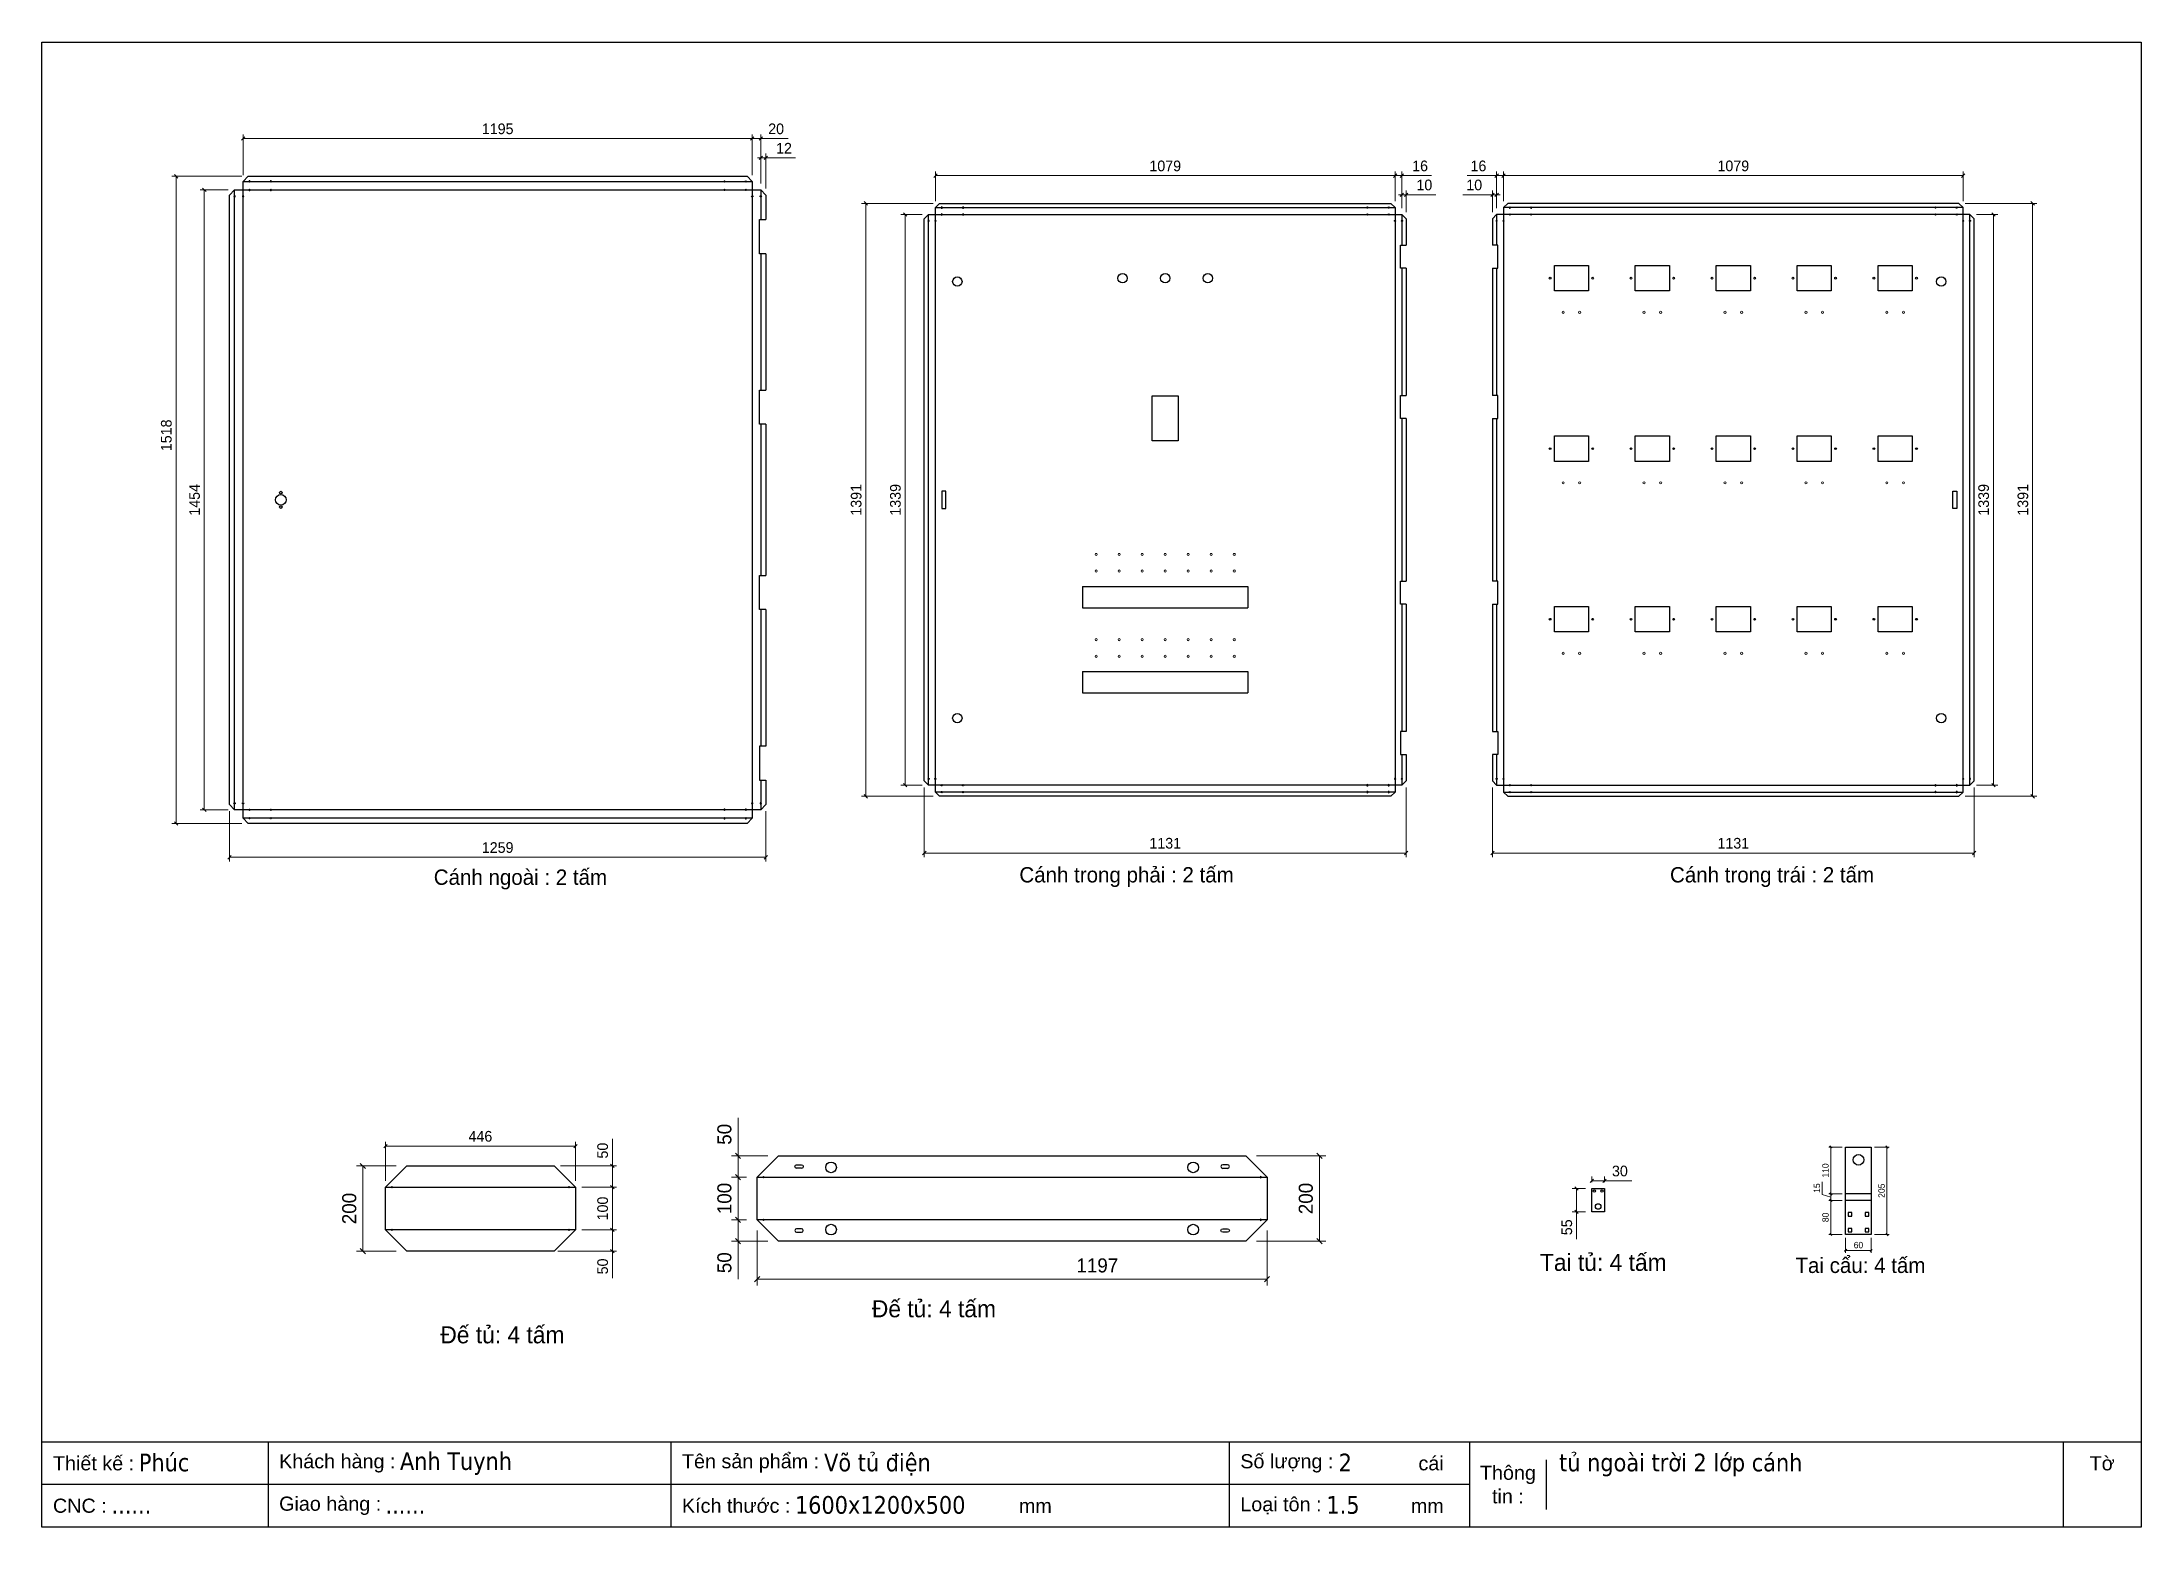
# Model space of a CAD drawing. Header units: millimetres. Extents: x 0 to 4927, y 0 to 3484.
import ezdxf
from ezdxf.enums import TextEntityAlignment as Align

# ---------------------------------------------------------------- set-up
doc = ezdxf.new("R2010")
doc.units = ezdxf.units.MM
doc.layers.add('CNC', color=7, linetype='Continuous')
doc.layers.add('DIM', color=253, linetype='Continuous')
doc.layers.add('Tủ điện', color=7, linetype='Continuous', lineweight=25)
doc.layers.add('Vỏ Tủ', color=255, linetype='Continuous', lineweight=18)
doc.styles.add('Arial', font='arial.ttf')
doc.styles.add('Tahoma (Input Text)', font='tahoma.ttf')
doc.dimstyles.new('Dim-15', dxfattribs={"dimtxt": 15, "dimasz": 5, "dimexe": 5, "dimexo": 8, "dimgap": 5, "dimtad": 1, "dimdec": 0, "dimtxsty": 'Standard', "dimblk": 'OBLIQUE', "dimcen": 10, "dimclrd": 5, "dimclre": 5, "dimclrt": 3, "dimazin": 3, "dimtfac": 1, "dimtdec": 0, "dimtmove": 0, "dimatfit": 3, "dimldrblk": 'OBLIQUE', "dimlwd": 9, "dimlwe": 9})
doc.dimstyles.new('Dim-25', dxfattribs={"dimtxt": 25, "dimasz": 8, "dimexe": 10, "dimexo": 15, "dimgap": 10, "dimtad": 1, "dimdec": 0, "dimtxsty": 'Standard', "dimblk": 'OBLIQUE', "dimcen": 10, "dimclrd": 5, "dimclre": 5, "dimclrt": 3, "dimazin": 3, "dimtfac": 1, "dimtdec": 0, "dimtmove": 0, "dimatfit": 3, "dimldrblk": 'OBLIQUE', "dimlwd": 9, "dimlwe": 9})
doc.dimstyles.new('Dim-33', dxfattribs={"dimtxt": 33, "dimasz": 12, "dimexe": 15, "dimexo": 25, "dimgap": 15, "dimtad": 1, "dimdec": 0, "dimtxsty": 'Standard', "dimblk": 'OBLIQUE', "dimcen": 10, "dimclrd": 5, "dimclre": 5, "dimclrt": 3, "dimazin": 3, "dimtfac": 1, "dimtdec": 0, "dimtmove": 0, "dimatfit": 3, "dimldrblk": 'OPEN30', "dimlwd": 9, "dimlwe": 9})

msp = doc.modelspace()

# ---------------------------------------------------------------- texts
at = {"color": 2, "attachment_point": 5}
for s, insert, char_height, width in [('Cánh ngoài : 2 tấm', (1123, 1519), 36, 875), ('Cánh trong phải : 2 tấm', (2545.7, 1524.6), 36, 868), ('Cánh trong trái : 2 tấm', (4060.8, 1524.6), 36, 868), ('Tai tủ: 4 tấm ', (3664.7, 620.5), 40, 775), ('Tai cẩu: 4 tấm ', (4268.3, 613.6), 36, 775), ('Đế tủ: 4 tấm ', (2093.6, 511.7), 40, 775), ('Đế tủ: 4 tấm ', (1080.7, 450.6), 40, 704)]:
    msp.add_mtext(s, dxfattribs=dict(at, insert=insert, char_height=char_height, width=width))

# ---------------------------------------------------------------- blocks, each defined once
blk = doc.blocks.new('khungtenAsean2')
at = {"color": 7}
for p, q in [((2970, -1980), (0, -1980)), ((320, -1980), (320, -2100)), ((890, -1980), (890, -2100)), ((1680, -1980), (1680, -2100)), ((2020, -1980), (2020, -2100)), ((2860, -1980), (2860, -2100)), ((2128.3, -2005), (2128.3, -2075)), ((2020, -2040), (0, -2040))]:
    blk.add_line(p, q, dxfattribs=at)
blk.add_lwpolyline([(0, 0), (2970, 0), (2970, -2100), (0, -2100)], close=True, dxfattribs=at)
at = {"color": 2, "char_height": 20, "style": 'Arial'}
for s, insert, width, attachment_point in [('  Thiết kế :', (0, -2010), 917.634, 4), ('  Khách hàng :', (320, -2010), 917.634, 4), ('  Tên sản phẩm :', (890, -2010), 917.634, 4), ('  Số lượng :', (1680, -2010), 917.634, 4), ('cái', (1947.6, -2010), 917.634, 4), ('Thông\\Ptin :', (2074.2, -2040), 108.311, 5), ('Tờ', (2915, -2010), 110, 5), ('  CNC :', (0, -2070), 917.634, 4), ('  Giao hàng :', (320, -2070), 917.634, 4), ('  Kích thước :', (890, -2070), 917.634, 4), ('mm', (1382.3, -2070), 917.634, 4), ('  Loại tôn :', (1680, -2070), 917.634, 4), ('mm', (1936.9, -2070), 917.634, 4)]:
    blk.add_mtext(s, dxfattribs=dict(at, insert=insert, width=width, attachment_point=attachment_point))
at = {"color": 1, "style": 'Tahoma (Input Text)', "flags": 8}
for tag, p in [('#01', (137.1, -2021.3)), ('#03', (506.6, -2019.3)), ('#05', (1106.6, -2021.3)), ('#07', (1834.7, -2021.3)), ('#09', (2146.7, -2021.3)), ('#02', (98.5, -2081.3)), ('#04', (486.1, -2081.3)), ('#06', (1065.3, -2081.3)), ('#08', (1817.4, -2081.3)), ('#10', (2146.7, -2081.3))]:
    blk.add_attdef(tag, p, '', height=25, dxfattribs=at)
blk.add_attdef('#11', text='', height=25, dxfattribs=at).set_placement((2915, -2067.3), align=Align.CENTER)
blk = doc.blocks.new('f3daunguoc')
at = {"layer": 'CNC', "color": 2, "lineweight": -3}
blk.add_circle((0, 0), 1.5, dxfattribs=at)
blk = doc.blocks.new('*D1')
at = {"color": 0, "linetype": 'ByBlock', "lineweight": -2}
for p, q in [((1683.1, 3207.9), (1691.1, 3215.9)), ((1703.1, 3215.9), (1695.1, 3207.9))]:
    blk.add_line(p, q, dxfattribs=at)
at = {"layer": 'Defpoints', "color": 0, "transparency": 16777216}
for p in [(1699.1, 3211.9), (1687.1, 3136.6), (1699.1, 3124.6)]:
    blk.add_point(p, dxfattribs=at)
at = {"layer": 'DIM', "color": 5, "lineweight": 9, "transparency": 16777216}
for p, q in [((1687.1, 3211.9), (1679.1, 3211.9)), ((1687.1, 3151.6), (1687.1, 3221.9)), ((1687.1, 3211.9), (1699.1, 3211.9)), ((1699.1, 3139.6), (1699.1, 3221.9)), ((1699.1, 3211.9), (1768.3, 3211.9))]:
    blk.add_line(p, q, dxfattribs=at)
at = {"layer": 'DIM', "color": 3, "transparency": 16777216, "insert": (1741.7, 3234.5), "char_height": 25, "attachment_point": 5}
blk.add_mtext('12', dxfattribs=at)
blk = doc.blocks.new('_Oblique')
at = {"color": 0, "linetype": 'ByBlock', "lineweight": -2}
blk.add_line((-0.5, -0.5), (0.5, 0.5), dxfattribs=at)
blk = doc.blocks.new('*D2')
at = {"color": 0, "linetype": 'ByBlock', "lineweight": -2}
for p, q in [((1671.1, 3261), (1663.1, 3253)), ((1683.1, 3253), (1691.1, 3261))]:
    blk.add_line(p, q, dxfattribs=at)
at = {"layer": 'Defpoints', "color": 0, "transparency": 16777216}
for p in [(1687.1, 3257), (1667.1, 3156.6), (1687.1, 3136.6)]:
    blk.add_point(p, dxfattribs=at)
at = {"layer": 'DIM', "color": 5, "lineweight": 9, "transparency": 16777216}
for p, q in [((1667.1, 3171.6), (1667.1, 3267)), ((1667.1, 3257), (1687.1, 3257)), ((1687.1, 3151.6), (1687.1, 3267)), ((1687.1, 3257), (1751.2, 3257))]:
    blk.add_line(p, q, dxfattribs=at)
at = {"layer": 'DIM', "color": 3, "transparency": 16777216, "insert": (1723.2, 3279.8), "char_height": 25, "attachment_point": 5}
blk.add_mtext('20', dxfattribs=at)
blk = doc.blocks.new('*D3')
at = {"color": 0, "linetype": 'ByBlock', "lineweight": -2}
for p, q in [((476.1, 3261), (468.1, 3253)), ((1663.1, 3253), (1671.1, 3261))]:
    blk.add_line(p, q, dxfattribs=at)
at = {"layer": 'Defpoints', "color": 0, "transparency": 16777216}
for p in [(472.1, 3257), (472.1, 3156.6), (1667.1, 3156.6)]:
    blk.add_point(p, dxfattribs=at)
at = {"layer": 'DIM', "color": 5, "lineweight": 9, "transparency": 16777216}
for p, q in [((472.1, 3171.6), (472.1, 3267)), ((1667.1, 3257), (472.1, 3257)), ((1667.1, 3171.6), (1667.1, 3267))]:
    blk.add_line(p, q, dxfattribs=at)
at = {"layer": 'DIM', "color": 3, "transparency": 16777216, "insert": (1069.6, 3279.8), "char_height": 25, "attachment_point": 5}
blk.add_mtext('1195', dxfattribs=at)
blk = doc.blocks.new('*D4')
at = {"color": 0, "linetype": 'ByBlock', "lineweight": -2}
for p, q in [((318.7, 3164.6), (310.7, 3172.6)), ((310.7, 1654.6), (318.7, 1646.6))]:
    blk.add_line(p, q, dxfattribs=at)
at = {"layer": 'Defpoints', "color": 0, "transparency": 16777216}
for p in [(484.1, 3168.6), (314.7, 1650.6), (484.1, 1650.6)]:
    blk.add_point(p, dxfattribs=at)
at = {"layer": 'DIM', "color": 5, "lineweight": 9, "transparency": 16777216}
for p, q in [((469.1, 3168.6), (304.7, 3168.6)), ((314.7, 3168.6), (314.7, 1650.6)), ((469.1, 1650.6), (304.7, 1650.6))]:
    blk.add_line(p, q, dxfattribs=at)
at = {"layer": 'DIM', "color": 3, "transparency": 16777216, "insert": (291.9, 2560.9), "char_height": 25, "attachment_point": 5, "rotation": 90}
blk.add_mtext('1518', dxfattribs=at)
blk = doc.blocks.new('*D5')
at = {"color": 0, "linetype": 'ByBlock', "lineweight": -2}
for p, q in [((385, 3132.6), (377, 3140.6)), ((377, 1686.6), (385, 1678.6))]:
    blk.add_line(p, q, dxfattribs=at)
at = {"layer": 'Defpoints', "color": 0, "transparency": 16777216}
for p in [(452.1, 3136.6), (381, 1682.6), (452.1, 1682.6)]:
    blk.add_point(p, dxfattribs=at)
at = {"layer": 'DIM', "color": 5, "lineweight": 9, "transparency": 16777216}
for p, q in [((437.1, 3136.6), (371, 3136.6)), ((381, 3136.6), (381, 1682.6)), ((437.1, 1682.6), (371, 1682.6))]:
    blk.add_line(p, q, dxfattribs=at)
at = {"layer": 'DIM', "color": 3, "transparency": 16777216, "insert": (358.2, 2409.6), "char_height": 25, "attachment_point": 5, "rotation": 90}
blk.add_mtext('1454', dxfattribs=at)
blk = doc.blocks.new('*D6')
at = {"color": 0, "linetype": 'ByBlock', "lineweight": -2}
for p, q in [((444.1, 1575), (436.1, 1567)), ((1695.1, 1567), (1703.1, 1575))]:
    blk.add_line(p, q, dxfattribs=at)
at = {"layer": 'Defpoints', "color": 0, "transparency": 16777216}
for p in [(440.1, 1694.6), (1699.1, 1694.6), (1699.1, 1571)]:
    blk.add_point(p, dxfattribs=at)
at = {"layer": 'DIM', "color": 5, "lineweight": 9, "transparency": 16777216}
for p, q in [((440.1, 1679.6), (440.1, 1561)), ((1699.1, 1679.6), (1699.1, 1561)), ((440.1, 1571), (1699.1, 1571))]:
    blk.add_line(p, q, dxfattribs=at)
at = {"layer": 'DIM', "color": 3, "transparency": 16777216, "insert": (1069.6, 1593.8), "char_height": 25, "attachment_point": 5}
blk.add_mtext('1259', dxfattribs=at)
blk = doc.blocks.new('*D7')
at = {"color": 0, "linetype": 'ByBlock', "lineweight": -2}
for p, q in [((3188, 3121.3), (3196, 3129.3)), ((3206, 3129.3), (3198, 3121.3))]:
    blk.add_line(p, q, dxfattribs=at)
at = {"layer": 'Defpoints', "color": 0, "transparency": 16777216}
for p in [(3202, 3125.3), (3192, 3079.1), (3202, 3069.1)]:
    blk.add_point(p, dxfattribs=at)
at = {"layer": 'DIM', "color": 5, "lineweight": 9, "transparency": 16777216}
for p, q in [((3192, 3125.3), (3184, 3125.3)), ((3192, 3094.1), (3192, 3135.3)), ((3192, 3125.3), (3202, 3125.3)), ((3202, 3084.1), (3202, 3135.3)), ((3202, 3125.3), (3271.4, 3125.3))]:
    blk.add_line(p, q, dxfattribs=at)
at = {"layer": 'DIM', "color": 3, "transparency": 16777216, "insert": (3244.7, 3148.1), "char_height": 25, "attachment_point": 5}
blk.add_mtext('10', dxfattribs=at)
blk = doc.blocks.new('*D8')
at = {"color": 0, "linetype": 'ByBlock', "lineweight": -2}
for p, q in [((3172, 3166.1), (3180, 3174.1)), ((3196, 3174.1), (3188, 3166.1))]:
    blk.add_line(p, q, dxfattribs=at)
at = {"layer": 'Defpoints', "color": 0, "transparency": 16777216}
for p in [(3192, 3170.1), (3176, 3095.1), (3192, 3079.1)]:
    blk.add_point(p, dxfattribs=at)
at = {"layer": 'DIM', "color": 5, "lineweight": 9, "transparency": 16777216}
for p, q in [((3176, 3170.1), (3168, 3170.1)), ((3176, 3110.1), (3176, 3180.1)), ((3176, 3170.1), (3192, 3170.1)), ((3192, 3094.1), (3192, 3180.1)), ((3192, 3170.1), (3261.4, 3170.1))]:
    blk.add_line(p, q, dxfattribs=at)
at = {"layer": 'DIM', "color": 3, "transparency": 16777216, "insert": (3234.7, 3192.8), "char_height": 25, "attachment_point": 5}
blk.add_mtext('16', dxfattribs=at)
blk = doc.blocks.new('*D9')
at = {"color": 0, "linetype": 'ByBlock', "lineweight": -2}
for p, q in [((2101, 3174.1), (2093, 3166.1)), ((3172, 3166.1), (3180, 3174.1))]:
    blk.add_line(p, q, dxfattribs=at)
at = {"layer": 'Defpoints', "color": 0, "transparency": 16777216}
for p in [(2097, 3170.1), (2097, 3095.1), (3176, 3095.1)]:
    blk.add_point(p, dxfattribs=at)
at = {"layer": 'DIM', "color": 5, "lineweight": 9, "transparency": 16777216}
for p, q in [((2097, 3110.1), (2097, 3180.1)), ((3176, 3170.1), (2097, 3170.1)), ((3176, 3110.1), (3176, 3180.1))]:
    blk.add_line(p, q, dxfattribs=at)
at = {"layer": 'DIM', "color": 3, "transparency": 16777216, "insert": (2636.5, 3192.8), "char_height": 25, "attachment_point": 5}
blk.add_mtext('1079', dxfattribs=at)
blk = doc.blocks.new('*D10')
at = {"color": 0, "linetype": 'ByBlock', "lineweight": -2}
for p, q in [((1937.9, 3101.1), (1929.9, 3109.1)), ((1929.9, 1718.1), (1937.9, 1710.1))]:
    blk.add_line(p, q, dxfattribs=at)
at = {"layer": 'Defpoints', "color": 0, "transparency": 16777216}
for p in [(2107, 3105.1), (1933.9, 1714.1), (2107, 1714.1)]:
    blk.add_point(p, dxfattribs=at)
at = {"layer": 'DIM', "color": 5, "lineweight": 9, "transparency": 16777216}
for p, q in [((2092, 3105.1), (1923.9, 3105.1)), ((1933.9, 3105.1), (1933.9, 1714.1)), ((2092, 1714.1), (1923.9, 1714.1))]:
    blk.add_line(p, q, dxfattribs=at)
at = {"layer": 'DIM', "color": 3, "transparency": 16777216, "insert": (1911.2, 2409.6), "char_height": 25, "attachment_point": 5, "rotation": 90}
blk.add_mtext('1391', dxfattribs=at)
blk = doc.blocks.new('*D11')
at = {"color": 0, "linetype": 'ByBlock', "lineweight": -2}
for p, q in [((2030.1, 3075.1), (2022.1, 3083.1)), ((2022.1, 1744.1), (2030.1, 1736.1))]:
    blk.add_line(p, q, dxfattribs=at)
at = {"layer": 'Defpoints', "color": 0, "transparency": 16777216}
for p in [(2026.1, 3079.1), (2081, 3079.1), (2081, 1740.1)]:
    blk.add_point(p, dxfattribs=at)
at = {"layer": 'DIM', "color": 5, "lineweight": 9, "transparency": 16777216}
for p, q in [((2066, 3079.1), (2016.1, 3079.1)), ((2026.1, 1740.1), (2026.1, 3079.1)), ((2066, 1740.1), (2016.1, 1740.1))]:
    blk.add_line(p, q, dxfattribs=at)
at = {"layer": 'DIM', "color": 3, "transparency": 16777216, "insert": (2003.3, 2409.6), "char_height": 25, "attachment_point": 5, "rotation": 90}
blk.add_mtext('1339', dxfattribs=at)
blk = doc.blocks.new('*D12')
at = {"color": 0, "linetype": 'ByBlock', "lineweight": -2}
for p, q in [((2075, 1585.1), (2067, 1577.1)), ((3198, 1577.1), (3206, 1585.1))]:
    blk.add_line(p, q, dxfattribs=at)
at = {"layer": 'Defpoints', "color": 0, "transparency": 16777216}
for p in [(2071, 1750.1), (3202, 1750.1), (3202, 1581.1)]:
    blk.add_point(p, dxfattribs=at)
at = {"layer": 'DIM', "color": 5, "lineweight": 9, "transparency": 16777216}
for p, q in [((2071, 1735.1), (2071, 1571.1)), ((3202, 1735.1), (3202, 1571.1)), ((2071, 1581.1), (3202, 1581.1))]:
    blk.add_line(p, q, dxfattribs=at)
at = {"layer": 'DIM', "color": 3, "transparency": 16777216, "insert": (2636.5, 1603.9), "char_height": 25, "attachment_point": 5}
blk.add_mtext('1131', dxfattribs=at)
blk = doc.blocks.new('*D13')
at = {"color": 0, "linetype": 'ByBlock', "lineweight": -2}
for p, q in [((3400.4, 3121.3), (3408.4, 3129.3)), ((3418.4, 3129.3), (3410.4, 3121.3))]:
    blk.add_line(p, q, dxfattribs=at)
at = {"layer": 'Defpoints', "color": 0, "transparency": 16777216}
for p in [(3404.4, 3125.3), (3404.4, 3069.1), (3414.4, 3079.1)]:
    blk.add_point(p, dxfattribs=at)
at = {"layer": 'DIM', "color": 5, "lineweight": 9, "transparency": 16777216}
for p, q in [((3404.4, 3125.3), (3335.1, 3125.3)), ((3404.4, 3084.1), (3404.4, 3135.3)), ((3414.4, 3125.3), (3404.4, 3125.3)), ((3414.4, 3094.1), (3414.4, 3135.3)), ((3414.4, 3125.3), (3422.4, 3125.3))]:
    blk.add_line(p, q, dxfattribs=at)
at = {"layer": 'DIM', "color": 3, "transparency": 16777216, "insert": (3361.8, 3148.1), "char_height": 25, "attachment_point": 5}
blk.add_mtext('10', dxfattribs=at)
blk = doc.blocks.new('*D14')
at = {"color": 0, "linetype": 'ByBlock', "lineweight": -2}
for p, q in [((3410.4, 3166.1), (3418.4, 3174.1)), ((3434.4, 3174.1), (3426.4, 3166.1))]:
    blk.add_line(p, q, dxfattribs=at)
at = {"layer": 'Defpoints', "color": 0, "transparency": 16777216}
for p in [(3414.4, 3170.1), (3414.4, 3079.1), (3430.4, 3095.1)]:
    blk.add_point(p, dxfattribs=at)
at = {"layer": 'DIM', "color": 5, "lineweight": 9, "transparency": 16777216}
for p, q in [((3414.4, 3170.1), (3345, 3170.1)), ((3414.4, 3094.1), (3414.4, 3180.1)), ((3430.4, 3170.1), (3414.4, 3170.1)), ((3430.4, 3110.1), (3430.4, 3180.1)), ((3430.4, 3170.1), (3438.4, 3170.1))]:
    blk.add_line(p, q, dxfattribs=at)
at = {"layer": 'DIM', "color": 3, "transparency": 16777216, "insert": (3371.7, 3192.8), "char_height": 25, "attachment_point": 5}
blk.add_mtext('16', dxfattribs=at)
blk = doc.blocks.new('*D15')
at = {"color": 0, "linetype": 'ByBlock', "lineweight": -2}
for p, q in [((3434.4, 3174.1), (3426.4, 3166.1)), ((4505.4, 3166.1), (4513.4, 3174.1))]:
    blk.add_line(p, q, dxfattribs=at)
at = {"layer": 'Defpoints', "color": 0, "transparency": 16777216}
for p in [(4509.4, 3170.1), (3430.4, 3095.1), (4509.4, 3095.1)]:
    blk.add_point(p, dxfattribs=at)
at = {"layer": 'DIM', "color": 5, "lineweight": 9, "transparency": 16777216}
for p, q in [((3430.4, 3110.1), (3430.4, 3180.1)), ((3430.4, 3170.1), (4509.4, 3170.1)), ((4509.4, 3110.1), (4509.4, 3180.1))]:
    blk.add_line(p, q, dxfattribs=at)
at = {"layer": 'DIM', "color": 3, "transparency": 16777216, "insert": (3969.9, 3192.8), "char_height": 25, "attachment_point": 5}
blk.add_mtext('1079', dxfattribs=at)
blk = doc.blocks.new('*D16')
at = {"color": 0, "linetype": 'ByBlock', "lineweight": -2}
for p, q in [((4676.5, 3101.1), (4668.5, 3109.1)), ((4668.5, 1718.1), (4676.5, 1710.1))]:
    blk.add_line(p, q, dxfattribs=at)
at = {"layer": 'Defpoints', "color": 0, "transparency": 16777216}
for p in [(4499.4, 3105.1), (4499.4, 1714.1), (4672.5, 1714.1)]:
    blk.add_point(p, dxfattribs=at)
at = {"layer": 'DIM', "color": 5, "lineweight": 9, "transparency": 16777216}
for p, q in [((4514.4, 3105.1), (4682.5, 3105.1)), ((4672.5, 3105.1), (4672.5, 1714.1)), ((4514.4, 1714.1), (4682.5, 1714.1))]:
    blk.add_line(p, q, dxfattribs=at)
at = {"layer": 'DIM', "color": 3, "transparency": 16777216, "insert": (4649.7, 2409.6), "char_height": 25, "attachment_point": 5, "rotation": 90}
blk.add_mtext('1391', dxfattribs=at)
blk = doc.blocks.new('*D17')
at = {"color": 0, "linetype": 'ByBlock', "lineweight": -2}
for p, q in [((4584.4, 3075.1), (4576.4, 3083.1)), ((4576.4, 1744.1), (4584.4, 1736.1))]:
    blk.add_line(p, q, dxfattribs=at)
at = {"layer": 'Defpoints', "color": 0, "transparency": 16777216}
for p in [(4525.4, 3079.1), (4580.4, 3079.1), (4525.4, 1740.1)]:
    blk.add_point(p, dxfattribs=at)
at = {"layer": 'DIM', "color": 5, "lineweight": 9, "transparency": 16777216}
for p, q in [((4540.4, 3079.1), (4590.4, 3079.1)), ((4580.4, 1740.1), (4580.4, 3079.1)), ((4540.4, 1740.1), (4590.4, 1740.1))]:
    blk.add_line(p, q, dxfattribs=at)
at = {"layer": 'DIM', "color": 3, "transparency": 16777216, "insert": (4557.6, 2409.6), "char_height": 25, "attachment_point": 5, "rotation": 90}
blk.add_mtext('1339', dxfattribs=at)
blk = doc.blocks.new('*D18')
at = {"color": 0, "linetype": 'ByBlock', "lineweight": -2}
for p, q in [((3408.4, 1585.1), (3400.4, 1577.1)), ((4531.4, 1577.1), (4539.4, 1585.1))]:
    blk.add_line(p, q, dxfattribs=at)
at = {"layer": 'Defpoints', "color": 0, "transparency": 16777216}
for p in [(3404.4, 1750.1), (4535.4, 1750.1), (3404.4, 1581.1)]:
    blk.add_point(p, dxfattribs=at)
at = {"layer": 'DIM', "color": 5, "lineweight": 9, "transparency": 16777216}
for p, q in [((3404.4, 1735.1), (3404.4, 1571.1)), ((4535.4, 1735.1), (4535.4, 1571.1)), ((4535.4, 1581.1), (3404.4, 1581.1))]:
    blk.add_line(p, q, dxfattribs=at)
at = {"layer": 'DIM', "color": 3, "transparency": 16777216, "insert": (3969.9, 1603.9), "char_height": 25, "attachment_point": 5}
blk.add_mtext('1131', dxfattribs=at)
blk = doc.blocks.new('*D19')
at = {"color": 0, "linetype": 'ByBlock', "lineweight": -2}
for p, q in [((759.2, 841.1), (747.2, 853.1)), ((747.2, 653.1), (759.2, 641.1))]:
    blk.add_line(p, q, dxfattribs=at)
at = {"layer": 'Defpoints', "color": 0, "transparency": 16777216}
for p in [(753.2, 847.1), (856.1, 847.1), (856.1, 647.1)]:
    blk.add_point(p, dxfattribs=at)
at = {"layer": 'DIM', "color": 5, "lineweight": 9, "transparency": 16777216}
for p, q in [((831.1, 847.1), (738.2, 847.1)), ((753.2, 647.1), (753.2, 847.1)), ((831.1, 647.1), (738.2, 647.1))]:
    blk.add_line(p, q, dxfattribs=at)
at = {"layer": 'DIM', "color": 3, "transparency": 16777216, "insert": (721.4, 747.1), "char_height": 33, "attachment_point": 5, "rotation": 90}
blk.add_mtext('200', dxfattribs=at)
blk = doc.blocks.new('_Open30')
at = {"color": 0, "linetype": 'ByBlock', "lineweight": -2}
for p, q in [((-1, 0.27), (0, 0)), ((0, 0), (-1, -0.27)), ((0, 0), (-1, 0))]:
    blk.add_line(p, q, dxfattribs=at)
blk = doc.blocks.new('*D20')
at = {"color": 0, "linetype": 'ByBlock', "lineweight": -2}
for p, q in [((3004.5, 864.6), (2992.5, 876.6)), ((2992.5, 676.6), (3004.5, 664.6))]:
    blk.add_line(p, q, dxfattribs=at)
at = {"layer": 'Defpoints', "color": 0, "transparency": 16777216}
for p in [(2825.6, 870.6), (2825.6, 670.6), (2998.5, 670.6)]:
    blk.add_point(p, dxfattribs=at)
at = {"layer": 'DIM', "color": 5, "lineweight": 9, "transparency": 16777216}
for p, q in [((2850.6, 870.6), (3013.5, 870.6)), ((2998.5, 870.6), (2998.5, 670.6)), ((2850.6, 670.6), (3013.5, 670.6))]:
    blk.add_line(p, q, dxfattribs=at)
at = {"layer": 'DIM', "color": 3, "transparency": 16777216, "insert": (2966.6, 770.6), "char_height": 33, "attachment_point": 5, "rotation": 90}
blk.add_mtext('200', dxfattribs=at)
blk = doc.blocks.new('*D21')
at = {"color": 0, "linetype": 'ByBlock', "lineweight": -2}
for p, q in [((1684.6, 587.5), (1672.6, 575.5)), ((2869.6, 575.5), (2881.6, 587.5))]:
    blk.add_line(p, q, dxfattribs=at)
at = {"layer": 'Defpoints', "color": 0, "transparency": 16777216}
for p in [(1678.6, 720.6), (2875.6, 720.6), (2875.6, 581.5)]:
    blk.add_point(p, dxfattribs=at)
at = {"layer": 'DIM', "color": 5, "lineweight": 9, "transparency": 16777216}
for p, q in [((1678.6, 695.6), (1678.6, 566.5)), ((2875.6, 695.6), (2875.6, 566.5)), ((1678.6, 581.5), (2875.6, 581.5))]:
    blk.add_line(p, q, dxfattribs=at)
at = {"layer": 'DIM', "color": 3, "transparency": 16777216, "insert": (2477.1, 613.4), "char_height": 33, "attachment_point": 5}
blk.add_mtext('1197', dxfattribs=at)
blk = doc.blocks.new('*D22')
at = {"color": 0, "linetype": 'ByBlock', "lineweight": -2}
for p, q in [((1639.7, 814.6), (1627.7, 826.6)), ((1627.7, 726.6), (1639.7, 714.6))]:
    blk.add_line(p, q, dxfattribs=at)
at = {"layer": 'Defpoints', "color": 0, "transparency": 16777216}
for p in [(1678.6, 820.6), (1633.7, 720.6), (1678.6, 720.6)]:
    blk.add_point(p, dxfattribs=at)
at = {"layer": 'DIM', "color": 5, "lineweight": 9, "transparency": 16777216}
for p, q in [((1653.6, 820.6), (1618.7, 820.6)), ((1633.7, 820.6), (1633.7, 720.6)), ((1653.6, 720.6), (1618.7, 720.6))]:
    blk.add_line(p, q, dxfattribs=at)
at = {"layer": 'DIM', "color": 3, "transparency": 16777216, "insert": (1601.9, 770.6), "char_height": 33, "attachment_point": 5, "rotation": 90}
blk.add_mtext('100', dxfattribs=at)
blk = doc.blocks.new('*D23')
at = {"color": 0, "linetype": 'ByBlock', "lineweight": -2}
for p, q in [((1639.7, 864.6), (1627.7, 876.6)), ((1627.7, 826.6), (1639.7, 814.6))]:
    blk.add_line(p, q, dxfattribs=at)
at = {"layer": 'Defpoints', "color": 0, "transparency": 16777216}
for p in [(1633.7, 870.6), (1728.6, 870.6), (1678.6, 820.6)]:
    blk.add_point(p, dxfattribs=at)
at = {"layer": 'DIM', "color": 5, "lineweight": 9, "transparency": 16777216}
for p, q in [((1633.7, 870.6), (1633.7, 959.7)), ((1703.6, 870.6), (1618.7, 870.6)), ((1633.7, 820.6), (1633.7, 870.6)), ((1653.6, 820.6), (1618.7, 820.6))]:
    blk.add_line(p, q, dxfattribs=at)
at = {"layer": 'DIM', "color": 3, "transparency": 16777216, "insert": (1601.9, 921.2), "char_height": 33, "attachment_point": 5, "rotation": 90}
blk.add_mtext('50', dxfattribs=at)
blk = doc.blocks.new('*D24')
at = {"color": 0, "linetype": 'ByBlock', "lineweight": -2}
for p, q in [((1639.7, 714.6), (1627.7, 726.6)), ((1627.7, 676.6), (1639.7, 664.6))]:
    blk.add_line(p, q, dxfattribs=at)
at = {"layer": 'Defpoints', "color": 0, "transparency": 16777216}
for p in [(1678.6, 720.6), (1633.7, 670.6), (1728.6, 670.6)]:
    blk.add_point(p, dxfattribs=at)
at = {"layer": 'DIM', "color": 5, "lineweight": 9, "transparency": 16777216}
for p, q in [((1653.6, 720.6), (1618.7, 720.6)), ((1633.7, 720.6), (1633.7, 670.6)), ((1703.6, 670.6), (1618.7, 670.6)), ((1633.7, 670.6), (1633.7, 581.4))]:
    blk.add_line(p, q, dxfattribs=at)
at = {"layer": 'DIM', "color": 3, "transparency": 16777216, "insert": (1601.9, 620), "char_height": 33, "attachment_point": 5, "rotation": 90}
blk.add_mtext('50', dxfattribs=at)
blk = doc.blocks.new('ovan8.5x20')
at = {"layer": 'CNC', "color": 2, "lineweight": -3}
for p, q in [((5.7, 4.2), (-5.8, 4.2)), ((-5.8, -4.2), (5.7, -4.2))]:
    blk.add_line(p, q, dxfattribs=at)
for centre, start, end in [((-5.8, 0), 90, 270), ((5.7, 0), 270, 90)]:
    blk.add_arc(centre, 4.25, start, end, dxfattribs=at)
blk = doc.blocks.new('*D25')
at = {"color": 0, "linetype": 'ByBlock', "lineweight": -2}
for p, q in [((810.1, 897.6), (802.1, 889.6)), ((1248.1, 889.6), (1256.1, 897.6))]:
    blk.add_line(p, q, dxfattribs=at)
at = {"layer": 'Defpoints', "color": 0, "ltscale": 3, "transparency": 16777216}
for p in [(1252.1, 893.6), (806.1, 797.1), (1252.1, 797.1)]:
    blk.add_point(p, dxfattribs=at)
at = {"layer": 'DIM', "color": 5, "lineweight": 9, "ltscale": 3, "transparency": 16777216}
for p, q in [((806.1, 812.1), (806.1, 903.6)), ((806.1, 893.6), (1252.1, 893.6)), ((1252.1, 812.1), (1252.1, 903.6))]:
    blk.add_line(p, q, dxfattribs=at)
at = {"layer": 'DIM', "color": 3, "ltscale": 3, "transparency": 16777216, "insert": (1029.1, 916.4), "char_height": 25, "attachment_point": 5}
blk.add_mtext('446', dxfattribs=at)
blk = doc.blocks.new('*D26')
at = {"color": 0, "linetype": 'ByBlock', "lineweight": -2}
for p, q in [((1342.8, 843.1), (1334.8, 851.1)), ((1334.8, 801.1), (1342.8, 793.1))]:
    blk.add_line(p, q, dxfattribs=at)
at = {"layer": 'Defpoints', "color": 0, "ltscale": 3, "transparency": 16777216}
for p in [(1202.1, 847.1), (1338.8, 847.1), (1252.1, 797.1)]:
    blk.add_point(p, dxfattribs=at)
at = {"layer": 'DIM', "color": 5, "lineweight": 9, "ltscale": 3, "transparency": 16777216}
for p, q in [((1338.8, 847.1), (1338.8, 910.8)), ((1217.1, 847.1), (1348.8, 847.1)), ((1338.8, 797.1), (1338.8, 847.1)), ((1267.1, 797.1), (1348.8, 797.1))]:
    blk.add_line(p, q, dxfattribs=at)
at = {"layer": 'DIM', "color": 3, "ltscale": 3, "transparency": 16777216, "insert": (1316.1, 882.9), "char_height": 25, "attachment_point": 5, "rotation": 90}
blk.add_mtext('50', dxfattribs=at)
blk = doc.blocks.new('*D27')
at = {"color": 0, "linetype": 'ByBlock', "lineweight": -2}
for p, q in [((1342.8, 793.1), (1334.8, 801.1)), ((1334.8, 701.1), (1342.8, 693.1))]:
    blk.add_line(p, q, dxfattribs=at)
at = {"layer": 'Defpoints', "color": 0, "ltscale": 3, "transparency": 16777216}
for p in [(1252.1, 797.1), (1338.8, 797.1), (1252.1, 697.1)]:
    blk.add_point(p, dxfattribs=at)
at = {"layer": 'DIM', "color": 5, "lineweight": 9, "ltscale": 3, "transparency": 16777216}
for p, q in [((1267.1, 797.1), (1348.8, 797.1)), ((1338.8, 697.1), (1338.8, 797.1)), ((1267.1, 697.1), (1348.8, 697.1))]:
    blk.add_line(p, q, dxfattribs=at)
at = {"layer": 'DIM', "color": 3, "ltscale": 3, "transparency": 16777216, "insert": (1316.1, 747.1), "char_height": 25, "attachment_point": 5, "rotation": 90}
blk.add_mtext('100', dxfattribs=at)
blk = doc.blocks.new('*D28')
at = {"color": 0, "linetype": 'ByBlock', "lineweight": -2}
for p, q in [((1342.8, 693.1), (1334.8, 701.1)), ((1334.8, 651.1), (1342.8, 643.1))]:
    blk.add_line(p, q, dxfattribs=at)
at = {"layer": 'Defpoints', "color": 0, "ltscale": 3, "transparency": 16777216}
for p in [(1252.1, 697.1), (1196, 647.1), (1338.8, 647.1)]:
    blk.add_point(p, dxfattribs=at)
at = {"layer": 'DIM', "color": 5, "lineweight": 9, "ltscale": 3, "transparency": 16777216}
for p, q in [((1267.1, 697.1), (1348.8, 697.1)), ((1338.8, 697.1), (1338.8, 647.1)), ((1211, 647.1), (1348.8, 647.1)), ((1338.8, 647.1), (1338.8, 583.4))]:
    blk.add_line(p, q, dxfattribs=at)
at = {"layer": 'DIM', "color": 3, "ltscale": 3, "transparency": 16777216, "insert": (1316.1, 611.2), "char_height": 25, "attachment_point": 5, "rotation": 90}
blk.add_mtext('50', dxfattribs=at)
blk = doc.blocks.new('*D29')
at = {"color": 0, "linetype": 'ByBlock', "lineweight": -2}
for p, q in [((3641.8, 816.2), (3633.8, 808.2)), ((3663.8, 808.2), (3671.8, 816.2))]:
    blk.add_line(p, q, dxfattribs=at)
at = {"layer": 'Defpoints', "color": 0, "ltscale": 3, "transparency": 16777216}
for p in [(3637.8, 794.1), (3667.8, 812.2), (3667.8, 794.1)]:
    blk.add_point(p, dxfattribs=at)
at = {"layer": 'DIM', "color": 5, "lineweight": 9, "ltscale": 3, "transparency": 16777216}
for p, q in [((3637.8, 809.1), (3637.8, 822.2)), ((3637.8, 812.2), (3667.8, 812.2)), ((3667.8, 809.1), (3667.8, 822.2)), ((3667.8, 812.2), (3731.5, 812.2))]:
    blk.add_line(p, q, dxfattribs=at)
at = {"layer": 'DIM', "color": 3, "ltscale": 3, "transparency": 16777216, "insert": (3703.7, 835), "char_height": 25, "attachment_point": 5}
blk.add_mtext('30', dxfattribs=at)
blk = doc.blocks.new('*D30')
at = {"color": 0, "linetype": 'ByBlock', "lineweight": -2}
for p, q in [((3605.9, 790.1), (3597.9, 798.1)), ((3597.9, 743.1), (3605.9, 735.1))]:
    blk.add_line(p, q, dxfattribs=at)
at = {"layer": 'Defpoints', "color": 0, "ltscale": 3, "transparency": 16777216}
for p in [(3637.8, 794.1), (3601.9, 739.1), (3637.8, 739.1)]:
    blk.add_point(p, dxfattribs=at)
at = {"layer": 'DIM', "color": 5, "lineweight": 9, "ltscale": 3, "transparency": 16777216}
for p, q in [((3622.8, 794.1), (3591.9, 794.1)), ((3601.9, 794.1), (3601.9, 739.1)), ((3622.8, 739.1), (3591.9, 739.1)), ((3601.9, 739.1), (3601.9, 675.1))]:
    blk.add_line(p, q, dxfattribs=at)
at = {"layer": 'DIM', "color": 3, "ltscale": 3, "transparency": 16777216, "insert": (3579.2, 703.1), "char_height": 25, "attachment_point": 5, "rotation": 90}
blk.add_mtext('55', dxfattribs=at)
blk = doc.blocks.new('*D31')
at = {"color": 0, "linetype": 'ByBlock', "lineweight": -2}
for p, q in [((4333.1, 888.8), (4328.1, 893.8)), ((4328.1, 688.8), (4333.1, 683.8))]:
    blk.add_line(p, q, dxfattribs=at)
at = {"layer": 'Defpoints', "color": 0, "transparency": 16777216}
for p in [(4293.6, 891.3), (4293.6, 686.3), (4330.6, 686.3)]:
    blk.add_point(p, dxfattribs=at)
at = {"layer": 'DIM', "color": 5, "lineweight": 9, "transparency": 16777216}
for p, q in [((4301.6, 891.3), (4335.6, 891.3)), ((4330.6, 891.3), (4330.6, 686.3)), ((4301.6, 686.3), (4335.6, 686.3))]:
    blk.add_line(p, q, dxfattribs=at)
at = {"layer": 'DIM', "color": 3, "transparency": 16777216, "insert": (4318, 788.8), "char_height": 15, "attachment_point": 5, "rotation": 90}
blk.add_mtext('205', dxfattribs=at)
blk = doc.blocks.new('*D32')
at = {"color": 0, "linetype": 'ByBlock', "lineweight": -2}
for p, q in [((4236.1, 651), (4231.1, 646)), ((4291.1, 646), (4296.1, 651))]:
    blk.add_line(p, q, dxfattribs=at)
at = {"layer": 'Defpoints', "color": 0, "transparency": 16777216}
for p in [(4233.6, 686.3), (4293.6, 686.3), (4293.6, 648.5)]:
    blk.add_point(p, dxfattribs=at)
at = {"layer": 'DIM', "color": 5, "lineweight": 9, "transparency": 16777216}
for p, q in [((4233.6, 678.3), (4233.6, 643.5)), ((4233.6, 648.5), (4293.6, 648.5)), ((4293.6, 678.3), (4293.6, 643.5))]:
    blk.add_line(p, q, dxfattribs=at)
at = {"layer": 'DIM', "color": 3, "transparency": 16777216, "insert": (4263.6, 661.2), "char_height": 15, "attachment_point": 5}
blk.add_mtext('60', dxfattribs=at)
blk = doc.blocks.new('*D33')
at = {"color": 0, "linetype": 'ByBlock', "lineweight": -2}
for p, q in [((4201.4, 888.8), (4196.4, 893.8)), ((4196.4, 783.8), (4201.4, 778.8))]:
    blk.add_line(p, q, dxfattribs=at)
at = {"layer": 'Defpoints', "color": 0, "transparency": 16777216}
for p in [(4233.6, 891.3), (4198.9, 781.3), (4233.6, 781.3)]:
    blk.add_point(p, dxfattribs=at)
at = {"layer": 'DIM', "color": 5, "lineweight": 9, "transparency": 16777216}
for p, q in [((4225.6, 891.3), (4193.9, 891.3)), ((4198.9, 891.3), (4198.9, 781.3)), ((4225.6, 781.3), (4193.9, 781.3))]:
    blk.add_line(p, q, dxfattribs=at)
at = {"layer": 'DIM', "color": 3, "transparency": 16777216, "insert": (4186.2, 836.3), "char_height": 15, "attachment_point": 5, "rotation": 90}
blk.add_mtext('110', dxfattribs=at)
blk = doc.blocks.new('*D34')
at = {"color": 0, "linetype": 'ByBlock', "lineweight": -2}
for p, q in [((4201.4, 778.8), (4196.4, 783.8)), ((4196.4, 768.8), (4201.4, 763.8))]:
    blk.add_line(p, q, dxfattribs=at)
at = {"layer": 'Defpoints', "color": 0, "transparency": 16777216}
for p in [(4198.9, 766.3), (4233.6, 781.3), (4233.6, 766.3)]:
    blk.add_point(p, dxfattribs=at)
at = {"layer": 'DIM', "color": 5, "lineweight": 9, "transparency": 16777216}
for p, q in [((4178.7, 779.9), (4178.7, 810.1)), ((4198.9, 773.8), (4178.7, 779.9)), ((4225.6, 781.3), (4193.9, 781.3)), ((4225.6, 766.3), (4193.9, 766.3)), ((4198.9, 781.3), (4198.9, 766.3))]:
    blk.add_line(p, q, dxfattribs=at)
at = {"layer": 'DIM', "color": 3, "transparency": 16777216, "insert": (4166.1, 795), "char_height": 15, "attachment_point": 5, "rotation": 90}
blk.add_mtext('15', dxfattribs=at)
blk = doc.blocks.new('*D35')
at = {"color": 0, "linetype": 'ByBlock', "lineweight": -2}
for p, q in [((4201.4, 763.8), (4196.4, 768.8)), ((4196.4, 688.8), (4201.4, 683.8))]:
    blk.add_line(p, q, dxfattribs=at)
at = {"layer": 'Defpoints', "color": 0, "transparency": 16777216}
for p in [(4233.6, 766.3), (4198.9, 686.3), (4233.6, 686.3)]:
    blk.add_point(p, dxfattribs=at)
at = {"layer": 'DIM', "color": 5, "lineweight": 9, "transparency": 16777216}
for p, q in [((4225.6, 766.3), (4193.9, 766.3)), ((4198.9, 766.3), (4198.9, 686.3)), ((4225.6, 686.3), (4193.9, 686.3))]:
    blk.add_line(p, q, dxfattribs=at)
at = {"layer": 'DIM', "color": 3, "transparency": 16777216, "insert": (4186.2, 726.3), "char_height": 15, "attachment_point": 5, "rotation": 90}
blk.add_mtext('80', dxfattribs=at)

# ---------------------------------------------------------------- dimensions: what is measured, and where the dimension line sits
at = {"layer": 'DIM'}
for base, p1, p2, picture, middle in [((472.1, 3257), (1667.1, 3156.6), (472.1, 3156.6), '*D3', (1069.6, 3279.8)), ((1687.1, 3257), (1667.1, 3156.6), (1687.1, 3136.6), '*D2', (1723.2, 3279.8)), ((1699.1, 3211.9), (1687.1, 3136.6), (1699.1, 3124.6), '*D1', (1741.7, 3234.5)), ((2097, 3170.1), (3176, 3095.1), (2097, 3095.1), '*D9', (2636.5, 3192.8)), ((3192, 3170.1), (3176, 3095.1), (3192, 3079.1), '*D8', (3234.7, 3192.8)), ((3202, 3125.3), (3192, 3079.1), (3202, 3069.1), '*D7', (3244.7, 3148.1)), ((3202, 1581.1), (2071, 1750.1), (3202, 1750.1), '*D12', (2636.5, 1603.9)), ((1699.1, 1571), (440.1, 1694.6), (1699.1, 1694.6), '*D6', (1069.6, 1593.8))]:
    dim = msp.add_linear_dim(base=base, p1=p1, p2=p2, dimstyle='Dim-25', dxfattribs=at)
    dim.commit()
    dim.dimension.update_dxf_attribs({"geometry": picture, "text_midpoint": middle})
for base, p1, p2, angle, picture, middle in [((3414.4, 3170.1), (3430.4, 3095.1), (3414.4, 3079.1), 180, '*D14', (3371.7, 3192.8)), ((4509.4, 3170.1), (3430.4, 3095.1), (4509.4, 3095.1), 180, '*D15', (3969.9, 3192.8)), ((3404.4, 3125.3), (3414.4, 3079.1), (3404.4, 3069.1), 180, '*D13', (3361.8, 3148.1)), ((381, 1682.6), (452.1, 3136.6), (452.1, 1682.6), 90, '*D5', (358.2, 2409.6)), ((1933.9, 1714.1), (2107, 3105.1), (2107, 1714.1), 90, '*D10', (1911.2, 2409.6)), ((4672.5, 1714.1), (4499.4, 3105.1), (4499.4, 1714.1), 90, '*D16', (4649.7, 2409.6)), ((2026.1, 3079.1), (2081, 1740.1), (2081, 3079.1), 90, '*D11', (2003.3, 2409.6)), ((4580.4, 3079.1), (4525.4, 1740.1), (4525.4, 3079.1), 90, '*D17', (4557.6, 2409.6)), ((3404.4, 1581.1), (4535.4, 1750.1), (3404.4, 1750.1), 180, '*D18', (3969.9, 1603.9))]:
    dim = msp.add_linear_dim(base=base, p1=p1, p2=p2, angle=angle, dimstyle='Dim-25', dxfattribs=at)
    dim.commit()
    dim.dimension.update_dxf_attribs({"geometry": picture, "text_midpoint": middle})
dim = msp.add_linear_dim(base=(314.7, 1650.6), p1=(484.1, 3168.6), p2=(484.1, 1650.6), angle=90, dimstyle='Dim-25', dxfattribs=at)
dim.commit()
dim.dimension.update_dxf_attribs({"geometry": '*D4', "text_midpoint": (314.7, 2560.9), "dimtype": 160})
at = {"layer": 'DIM', "color": 7}
for base, p1, p2, angle, dimstyle, picture, middle in [((1633.7, 870.6), (1678.6, 820.6), (1728.6, 870.6), 90, 'Dim-33', '*D23', (1601.9, 921.2)), ((4198.9, 781.3), (4233.6, 891.3), (4233.6, 781.3), 90, 'Dim-15', '*D33', (4186.2, 836.3)), ((4330.6, 686.3), (4293.6, 891.3), (4293.6, 686.3), 90, 'Dim-15', '*D31', (4318, 788.8)), ((753.2, 847.1), (856.1, 647.1), (856.1, 847.1), 270, 'Dim-33', '*D19', (721.4, 747.1)), ((1633.7, 720.6), (1678.6, 820.6), (1678.6, 720.6), 90, 'Dim-33', '*D22', (1601.9, 770.6)), ((4198.9, 766.3), (4233.6, 781.3), (4233.6, 766.3), 90, 'Dim-15', '*D34', (4166.1, 784.9)), ((4198.9, 686.3), (4233.6, 766.3), (4233.6, 686.3), 90, 'Dim-15', '*D35', (4186.2, 726.3)), ((1633.7, 670.6), (1678.6, 720.6), (1728.6, 670.6), 90, 'Dim-33', '*D24', (1601.9, 620))]:
    dim = msp.add_linear_dim(base=base, p1=p1, p2=p2, angle=angle, dimstyle=dimstyle, dxfattribs=at)
    dim.commit()
    dim.dimension.update_dxf_attribs({"geometry": picture, "text_midpoint": middle})
at = {"layer": 'DIM', "color": 7, "ltscale": 3}
for base, p1, p2, picture, middle in [((1252.1, 893.6), (806.1, 797.1), (1252.1, 797.1), '*D25', (1029.1, 916.4)), ((3667.8, 812.2), (3637.8, 794.1), (3667.8, 794.1), '*D29', (3703.7, 835))]:
    dim = msp.add_linear_dim(base=base, p1=p1, p2=p2, dimstyle='Dim-25', dxfattribs=at)
    dim.commit()
    dim.dimension.update_dxf_attribs({"geometry": picture, "text_midpoint": middle})
for base, p1, p2, picture, middle in [((1338.8, 847.1), (1252.1, 797.1), (1202.1, 847.1), '*D26', (1316.1, 882.9)), ((1338.8, 797.1), (1252.1, 697.1), (1252.1, 797.1), '*D27', (1316.1, 747.1)), ((3601.9, 739.1), (3637.8, 794.1), (3637.8, 739.1), '*D30', (3579.2, 703.1)), ((1338.8, 647.1), (1252.1, 697.1), (1196, 647.1), '*D28', (1316.1, 611.2))]:
    dim = msp.add_linear_dim(base=base, p1=p1, p2=p2, angle=90, dimstyle='Dim-25', dxfattribs=at)
    dim.commit()
    dim.dimension.update_dxf_attribs({"geometry": picture, "text_midpoint": middle})
at = {"layer": 'DIM', "color": 7}
dim = msp.add_linear_dim(base=(2998.5, 670.6), p1=(2825.6, 870.6), p2=(2825.6, 670.6), angle=90, dimstyle='Dim-33', dxfattribs=at)
dim.commit()
dim.dimension.update_dxf_attribs({"geometry": '*D20', "text_midpoint": (2998.5, 770.6), "dimtype": 160})
dim = msp.add_linear_dim(base=(2875.6, 581.5), p1=(1678.6, 720.6), p2=(2875.6, 720.6), dimstyle='Dim-33', dxfattribs=at)
dim.commit()
dim.dimension.update_dxf_attribs({"geometry": '*D21', "text_midpoint": (2477.1, 581.5), "dimtype": 160})
dim = msp.add_linear_dim(base=(4293.6, 648.5), p1=(4233.6, 686.3), p2=(4293.6, 686.3), dimstyle='Dim-15', dxfattribs=at)
dim.commit()
dim.dimension.update_dxf_attribs({"geometry": '*D32', "text_midpoint": (4263.6, 661.2)})

# ---------------------------------------------------------------- linework, layer by layer
at = {"color": 7}
for p, q in [((4233.6, 891.3), (4293.6, 891.3)), ((4233.6, 686.3), (4233.6, 891.3)), ((4293.6, 891.3), (4293.6, 686.3)), ((806.1, 797.1), (856.1, 847.1)), ((856.1, 847.1), (1202.1, 847.1)), ((1252.1, 797.1), (1202.1, 847.1)), ((1678.6, 820.6), (1728.6, 870.6)), ((1728.6, 870.6), (2825.6, 870.6)), ((2825.6, 870.6), (2875.6, 820.6)), ((806.1, 697.1), (806.1, 797.1)), ((806.1, 797.1), (1252.1, 797.1)), ((1252.1, 797.1), (1252.1, 697.1)), ((1678.6, 820.6), (2875.6, 820.6)), ((1678.6, 720.6), (1678.6, 820.6)), ((2875.6, 820.6), (2875.6, 720.6)), ((4293.6, 781.3), (4233.6, 781.3)), ((4293.6, 766.3), (4233.6, 766.3)), ((1252.1, 697.1), (806.1, 697.1)), ((856.1, 647.1), (806.1, 697.1)), ((1252.1, 697.1), (1202.1, 647.1)), ((2875.6, 720.6), (1678.6, 720.6)), ((1678.6, 720.6), (1728.6, 670.6)), ((2875.6, 720.6), (2825.6, 670.6)), ((1202.1, 647.1), (856.1, 647.1)), ((2825.6, 670.6), (1728.6, 670.6)), ((4293.6, 686.3), (4233.6, 686.3))]:
    msp.add_line(p, q, dxfattribs=at)
for points in [[(1699.1, 1752.1), (1699.1, 1694.6), (1687.1, 1682.6), (1667.1, 1682.6), (1667.1, 1662.6), (1655.1, 1650.6), (484.1, 1650.6), (472.1, 1662.6), (472.1, 1682.6), (452.1, 1682.6), (440.1, 1694.6), (440.1, 3124.6), (452.1, 3136.6), (472.1, 3136.6), (472.1, 3156.6), (484.1, 3168.6), (1655.1, 3168.6), (1667.1, 3156.6), (1667.1, 3136.6), (1687.1, 3136.6), (1699.1, 3124.6), (1699.1, 3067.1)], [(472.1, 3156.6), (1667.1, 3156.6)], [(452.1, 1682.6), (452.1, 3136.6)], [(1687.1, 3136.6), (1687.1, 3067.1)], [(3202, 1811.9), (3202, 1750.1), (3192, 1740.1), (3176, 1740.1), (3176, 1724.1), (3166, 1714.1), (2107, 1714.1), (2097, 1724.1), (2097, 1740.1), (2081, 1740.1), (2071, 1750.1), (2071, 3069.1), (2081, 3079.1), (2097, 3079.1), (2097, 3095.1), (2107, 3105.1), (3166, 3105.1), (3176, 3095.1), (3176, 3079.1), (3192, 3079.1), (3202, 3069.1), (3202, 3007.4)], [(3404.4, 1811.9), (3404.4, 1750.1), (3414.4, 1740.1), (3430.4, 1740.1), (3430.4, 1724.1), (3440.4, 1714.1), (4499.4, 1714.1), (4509.4, 1724.1), (4509.4, 1740.1), (4525.4, 1740.1), (4535.4, 1750.1), (4535.4, 3069.1), (4525.4, 3079.1), (4509.4, 3079.1), (4509.4, 3095.1), (4499.4, 3105.1), (3440.4, 3105.1), (3430.4, 3095.1), (3430.4, 3079.1), (3414.4, 3079.1), (3404.4, 3069.1), (3404.4, 3007.4)], [(2081, 1740.1), (2081, 3079.1)], [(2097, 3095.1), (3176, 3095.1)], [(3192, 3079.1), (3192, 3007.4)], [(3414.4, 3079.1), (3414.4, 3007.4)], [(4509.4, 3095.1), (3430.4, 3095.1)], [(4525.4, 1740.1), (4525.4, 3079.1)], [(1687.1, 2987.1), (1687.1, 2667.1)], [(1699.1, 2987.1), (1699.1, 2667.1)], [(3192, 2953.4), (3192, 2654.1)], [(3202, 2953.4), (3202, 2654.1)], [(3404.4, 2953.4), (3404.4, 2654.1)], [(3414.4, 2953.4), (3414.4, 2654.1)], [(1687.1, 2587.1), (1687.1, 2232.1)], [(1699.1, 2587.1), (1699.1, 2232.1)], [(3192, 2600.1), (3192, 2219.1)], [(3202, 2600.1), (3202, 2219.1)], [(3404.4, 2600.1), (3404.4, 2219.1)], [(3414.4, 2600.1), (3414.4, 2219.1)], [(1687.1, 2152.1), (1687.1, 1832.1)], [(1699.1, 2152.1), (1699.1, 1832.1)], [(3192, 2165.1), (3192, 1865.9)], [(3202, 2165.1), (3202, 1865.9)], [(3404.4, 2165.1), (3404.4, 1865.9)], [(3414.4, 2165.1), (3414.4, 1865.9)], [(3192, 1811.9), (3192, 1740.1)], [(3414.4, 1811.9), (3414.4, 1740.1)], [(1687.1, 1752.1), (1687.1, 1682.6)], [(3176, 1724.1), (2097, 1724.1)], [(3430.4, 1724.1), (4509.4, 1724.1)], [(1667.1, 1662.6), (472.1, 1662.6)]]:
    msp.add_lwpolyline(points, dxfattribs=at)
for points in [[(472.1, 3136.6), (1667.1, 3136.6), (1667.1, 1682.6), (472.1, 1682.6)], [(2097, 3079.1), (3176, 3079.1), (3176, 1740.1), (2097, 1740.1)], [(4509.4, 3079.1), (3430.4, 3079.1), (3430.4, 1740.1), (4509.4, 1740.1)]]:
    msp.add_lwpolyline(points, close=True, dxfattribs=at)
at = {"color": 2}
for points in [[(1699.1, 2987.1), (1684.1, 2987.1), (1684.1, 3067.1), (1699.1, 3067.1)], [(3202, 2953.4), (3189, 2953.4), (3189, 3007.4), (3202, 3007.4)], [(3404.4, 2953.4), (3417.4, 2953.4), (3417.4, 3007.4), (3404.4, 3007.4)], [(1699.1, 2587.1), (1684.1, 2587.1), (1684.1, 2667.1), (1699.1, 2667.1)], [(3202, 2600.1), (3189, 2600.1), (3189, 2654.1), (3202, 2654.1)], [(3404.4, 2600.1), (3417.4, 2600.1), (3417.4, 2654.1), (3404.4, 2654.1)], [(1699.1, 2152.1), (1684.1, 2152.1), (1684.1, 2232.1), (1699.1, 2232.1)], [(3202, 2165.1), (3189, 2165.1), (3189, 2219.1), (3202, 2219.1)], [(3404.4, 2165.1), (3417.4, 2165.1), (3417.4, 2219.1), (3404.4, 2219.1)], [(1699.1, 1832.1), (1684.1, 1832.1), (1684.1, 1752.1), (1699.1, 1752.1)], [(3202, 1865.9), (3189, 1865.9), (3189, 1811.9), (3202, 1811.9)], [(3404.4, 1865.9), (3417.4, 1865.9), (3417.4, 1811.9), (3404.4, 1811.9)]]:
    msp.add_lwpolyline(points, dxfattribs=at)
at = {"color": 7, "ltscale": 3}
msp.add_lwpolyline([(3637.8, 794.1), (3667.8, 794.1), (3667.8, 739.1), (3637.8, 739.1)], close=True, dxfattribs=at)
at = {"color": 2}
for points in [[(4239.3, 729.1), (4247.8, 729.1), (4247.8, 737.6), (4239.3, 737.6)], [(4239.3, 692.1), (4247.8, 692.1), (4247.8, 700.6), (4239.3, 700.6)], [(4279.3, 729.1), (4287.8, 729.1), (4287.8, 737.6), (4279.3, 737.6)], [(4279.3, 692.1), (4287.8, 692.1), (4287.8, 700.6), (4279.3, 700.6)]]:
    msp.add_lwpolyline(points, close=True, dxfattribs=at)
for centre, radius in [((2148.5, 2921.6), 11), ((4457.9, 2921.6), 11), ((560.6, 2409.6), 12.5), ((560.6, 2426.6), 3), ((560.6, 2392.6), 3), ((2148.5, 1897.6), 11), ((4457.9, 1897.6), 11), ((4263.6, 861.3), 12.5)]:
    msp.add_circle(centre, radius, dxfattribs=at)
at = {"color": 2, "ltscale": 3}
for centre, radius in [((1852.1, 843.6), 12.5), ((2702.1, 843.6), 12.5), ((3643.8, 788.1), 3), ((3661.8, 788.1), 3), ((3652.8, 751.9), 6.5), ((1852.1, 697.6), 12.5), ((2702.1, 697.6), 12.5)]:
    msp.add_circle(centre, radius, dxfattribs=at)
at = {"layer": 'Tủ điện', "color": 2}
for p, q in [((2442.5, 2206.6), (2830.5, 2206.6)), ((2442.5, 2206.6), (2442.5, 2156.6)), ((2830.5, 2206.6), (2830.5, 2156.6)), ((2442.5, 2156.6), (2830.5, 2156.6)), ((2442.5, 2006.6), (2830.5, 2006.6)), ((2442.5, 2006.6), (2442.5, 1956.6)), ((2830.5, 2006.6), (2830.5, 1956.6)), ((2442.5, 1956.6), (2830.5, 1956.6))]:
    msp.add_line(p, q, dxfattribs=at)
at = {"layer": 'Tủ điện', "color": 2, "linetype": 'ByBlock'}
for points in [[(3549.9, 2959.6), (3629.9, 2959.6), (3629.9, 2899.6), (3549.9, 2899.6), (3549.9, 2959.6)], [(3739.9, 2959.6), (3819.9, 2959.6), (3819.9, 2899.6), (3739.9, 2899.6), (3739.9, 2959.6)], [(3929.9, 2959.6), (4009.9, 2959.6), (4009.9, 2899.6), (3929.9, 2899.6), (3929.9, 2959.6)], [(4119.9, 2959.6), (4199.9, 2959.6), (4199.9, 2899.6), (4119.9, 2899.6), (4119.9, 2959.6)], [(4309.9, 2959.6), (4389.9, 2959.6), (4389.9, 2899.6), (4309.9, 2899.6), (4309.9, 2959.6)], [(3549.9, 2559.6), (3629.9, 2559.6), (3629.9, 2499.6), (3549.9, 2499.6), (3549.9, 2559.6)], [(3739.9, 2559.6), (3819.9, 2559.6), (3819.9, 2499.6), (3739.9, 2499.6), (3739.9, 2559.6)], [(3929.9, 2559.6), (4009.9, 2559.6), (4009.9, 2499.6), (3929.9, 2499.6), (3929.9, 2559.6)], [(4119.9, 2559.6), (4199.9, 2559.6), (4199.9, 2499.6), (4119.9, 2499.6), (4119.9, 2559.6)], [(4309.9, 2559.6), (4389.9, 2559.6), (4389.9, 2499.6), (4309.9, 2499.6), (4309.9, 2559.6)], [(3549.9, 2159.6), (3629.9, 2159.6), (3629.9, 2099.6), (3549.9, 2099.6), (3549.9, 2159.6)], [(3739.9, 2159.6), (3819.9, 2159.6), (3819.9, 2099.6), (3739.9, 2099.6), (3739.9, 2159.6)], [(3929.9, 2159.6), (4009.9, 2159.6), (4009.9, 2099.6), (3929.9, 2099.6), (3929.9, 2159.6)], [(4119.9, 2159.6), (4199.9, 2159.6), (4199.9, 2099.6), (4119.9, 2099.6), (4119.9, 2159.6)], [(4309.9, 2159.6), (4389.9, 2159.6), (4389.9, 2099.6), (4309.9, 2099.6), (4309.9, 2159.6)]]:
    msp.add_lwpolyline(points, dxfattribs=at)
at = {"layer": 'Tủ điện', "color": 2}
msp.add_lwpolyline([(2606, 2653.8), (2667.1, 2653.8), (2667.1, 2548.1), (2606, 2548.1)], close=True, dxfattribs=at)
for points in [[(2112.2, 2429.6), (2112.2, 2389.6), (2121.2, 2389.6), (2121.2, 2429.6), (2112.2, 2429.6)], [(4494.2, 2429.6), (4494.2, 2389.6), (4485.2, 2389.6), (4485.2, 2429.6), (4494.2, 2429.6)], [(4494.2, 2429.6), (4494.2, 2389.6), (4485.2, 2389.6), (4485.2, 2429.6), (4494.2, 2429.6)]]:
    msp.add_lwpolyline(points, dxfattribs=at)
for centre in [(2536.5, 2929.6), (2636.5, 2929.6), (2736.5, 2929.6)]:
    msp.add_circle(centre, 11, dxfattribs=at)
at = {"layer": 'Tủ điện', "color": 2, "linetype": 'ByBlock'}
for centre in [(3539.9, 2929.6), (3639.9, 2929.6), (3729.9, 2929.6), (3829.9, 2929.6), (3919.9, 2929.6), (4019.9, 2929.6), (4109.9, 2929.6), (4209.9, 2929.6), (4299.9, 2929.6), (4399.9, 2929.6), (3539.9, 2529.6), (3639.9, 2529.6), (3729.9, 2529.6), (3829.9, 2529.6), (3919.9, 2529.6), (4019.9, 2529.6), (4109.9, 2529.6), (4209.9, 2529.6), (4299.9, 2529.6), (4399.9, 2529.6), (3539.9, 2129.6), (3639.9, 2129.6), (3729.9, 2129.6), (3829.9, 2129.6), (3919.9, 2129.6), (4019.9, 2129.6), (4109.9, 2129.6), (4209.9, 2129.6), (4299.9, 2129.6), (4399.9, 2129.6)]:
    msp.add_circle(centre, 2, dxfattribs=at)
at = {"layer": 'Vỏ Tủ', "color": 2}
for centre in [(3570.4, 2849.6), (3609.4, 2849.6), (3760.4, 2849.6), (3799.4, 2849.6), (3950.4, 2849.6), (3989.4, 2849.6), (4140.4, 2849.6), (4179.4, 2849.6), (4330.4, 2849.6), (4369.4, 2849.6), (3570.4, 2449.6), (3609.4, 2449.6), (3760.4, 2449.6), (3799.4, 2449.6), (3950.4, 2449.6), (3989.4, 2449.6), (4140.4, 2449.6), (4179.4, 2449.6), (4330.4, 2449.6), (4369.4, 2449.6), (2474.5, 2281.6), (2528.5, 2281.6), (2582.5, 2281.6), (2636.5, 2281.6), (2690.5, 2281.6), (2744.5, 2281.6), (2798.5, 2281.6), (2474.5, 2242.6), (2528.5, 2242.6), (2582.5, 2242.6), (2636.5, 2242.6), (2690.5, 2242.6), (2744.5, 2242.6), (2798.5, 2242.6), (2474.5, 2081.6), (2528.5, 2081.6), (2582.5, 2081.6), (2636.5, 2081.6), (2690.5, 2081.6), (2744.5, 2081.6), (2798.5, 2081.6), (2474.5, 2042.6), (2528.5, 2042.6), (2582.5, 2042.6), (2636.5, 2042.6), (2690.5, 2042.6), (2744.5, 2042.6), (2798.5, 2042.6), (3570.4, 2049.6), (3609.4, 2049.6), (3760.4, 2049.6), (3799.4, 2049.6), (3950.4, 2049.6), (3989.4, 2049.6), (4140.4, 2049.6), (4179.4, 2049.6), (4330.4, 2049.6), (4369.4, 2049.6)]:
    msp.add_circle(centre, 2.5, dxfattribs=at)

# ---------------------------------------------------------------- block references
at = {"color": 7}
ref = msp.add_blockref('khungtenAsean2', (0, 3483.6), dxfattribs=dict(at, xscale=1.658879999986311, yscale=1.658879999986311, zscale=1.658879999986311))
ref.add_attrib('#09', 'tủ ngoài trời 2 lớp cánh', (3561.1, 130.6), dxfattribs={"color": 1, "height": 41.472, "style": 'Tahoma (Input Text)'})
ref.add_attrib('#08', '1.5', (3014.9, 31.1), dxfattribs={"color": 1, "height": 41.47, "style": 'Tahoma (Input Text)'})
ref.add_attrib('#07', '2', (3043.5, 130.6), dxfattribs={"color": 1, "height": 41.5, "style": 'Tahoma (Input Text)'})
ref.add_attrib('#06', '1600x1200x500', (1767.3, 31.1), dxfattribs={"color": 1, "height": 41.472, "style": 'Tahoma (Input Text)'})
ref.add_attrib('#05', 'Võ tủ điện', (1835.8, 130.6), dxfattribs={"color": 1, "height": 41.47, "style": 'Tahoma (Input Text)'})
ref.add_attrib('#04', '......', (806.4, 31.1), dxfattribs={"color": 1, "height": 41.47, "style": 'Tahoma (Input Text)'})
ref.add_attrib('#03', 'Anh Tuynh', (840.3, 133.9), dxfattribs={"color": 1, "height": 41.47, "style": 'Tahoma (Input Text)'})
ref.add_attrib('#02', '......', (163.3, 31.1), dxfattribs={"color": 1, "height": 41.47, "style": 'Tahoma (Input Text)'})
ref.add_attrib('#01', 'Phúc', (227.4, 130.6), dxfattribs={"color": 1, "height": 41.47, "style": 'Tahoma (Input Text)'})
at = {"lineweight": -3, "xscale": -1}
for p, rotation in [((487.1, 3156.6), 180), ((537.1, 3156.6), 180), ((452.1, 3121.6), 180), ((472.1, 3121.6), 180), ((487.1, 3136.6), 180), ((537.1, 3136.6), 180), ((2081, 3064.1), 180), ((2097, 3064.1), 180), ((2112, 3095.1), 180), ((2112, 3079.1), 180), ((2162, 3095.1), 180), ((2162, 3079.1), 180), ((3414.4, 3064.1), 180), ((3430.4, 3064.1), 180), ((3445.4, 3095.1), 180), ((3445.4, 3079.1), 180), ((3495.4, 3095.1), 180), ((3495.4, 3079.1), 180), ((821.1, 797.1), 270), ((2860.6, 820.6), 90), ((821.1, 697.1), 270), ((2860.6, 720.6), 90)]:
    msp.add_blockref('f3daunguoc', p, dxfattribs=dict(at, rotation=rotation))
at = {"lineweight": -3}
for p, rotation in [((1602.1, 3156.6), 180), ((1652.1, 3156.6), 180), ((1602.1, 3136.6), 180), ((1652.1, 3136.6), 180), ((1667.1, 3121.6), 180), ((1687.1, 3121.6), 180), ((3111, 3095.1), 180), ((3111, 3079.1), 180), ((3161, 3095.1), 180), ((3161, 3079.1), 180), ((3176, 3064.1), 180), ((3192, 3064.1), 180), ((4444.4, 3095.1), 180), ((4444.4, 3079.1), 180), ((4494.4, 3095.1), 180), ((4494.4, 3079.1), 180), ((4509.4, 3064.1), 180), ((4525.4, 3064.1), 180), ((1237.1, 797.1), 90), ((1693.6, 820.6), 270), ((1237.1, 697.1), 90), ((1693.6, 720.6), 270)]:
    msp.add_blockref('f3daunguoc', p, dxfattribs=dict(at, rotation=rotation))
for p in [(2081, 1755.1), (2097, 1755.1), (2112, 1740.1), (2112, 1724.1), (2162, 1740.1), (2162, 1724.1), (3414.4, 1755.1), (3430.4, 1755.1), (3445.4, 1740.1), (3445.4, 1724.1), (3495.4, 1740.1), (3495.4, 1724.1), (452.1, 1697.6), (472.1, 1697.6), (487.1, 1682.6), (537.1, 1682.6), (487.1, 1662.6), (537.1, 1662.6)]:
    msp.add_blockref('f3daunguoc', p, dxfattribs=at)
at = {"lineweight": -3, "xscale": -1}
for p in [(3111, 1740.1), (3111, 1724.1), (3161, 1740.1), (3161, 1724.1), (3176, 1755.1), (3192, 1755.1), (4444.4, 1740.1), (4444.4, 1724.1), (4494.4, 1740.1), (4494.4, 1724.1), (4509.4, 1755.1), (4525.4, 1755.1), (1602.1, 1682.6), (1652.1, 1682.6), (1667.1, 1697.6), (1687.1, 1697.6), (1602.1, 1662.6), (1652.1, 1662.6)]:
    msp.add_blockref('f3daunguoc', p, dxfattribs=at)
at = {"layer": 'CNC', "lineweight": -3, "xscale": -1, "rotation": 180}
msp.add_blockref('ovan8.5x20', (1777.1, 845.6), dxfattribs=at)
at = {"layer": 'CNC', "lineweight": -3, "rotation": 180}
msp.add_blockref('ovan8.5x20', (2777.1, 845.6), dxfattribs=at)
at = {"layer": 'CNC', "lineweight": -3}
msp.add_blockref('ovan8.5x20', (1777.1, 695.6), dxfattribs=at)
at = {"layer": 'CNC', "lineweight": -3, "xscale": -1}
msp.add_blockref('ovan8.5x20', (2777.1, 695.6), dxfattribs=at)

msp.set_redraw_order([(e.dxf.handle, doc.entitydb.next_handle()) for e in msp.query("TEXT MTEXT ATTDEF DIMENSION ARC_DIMENSION")])  # texts and dimensions are drawn at this point

doc.saveas('drawing.dxf')
